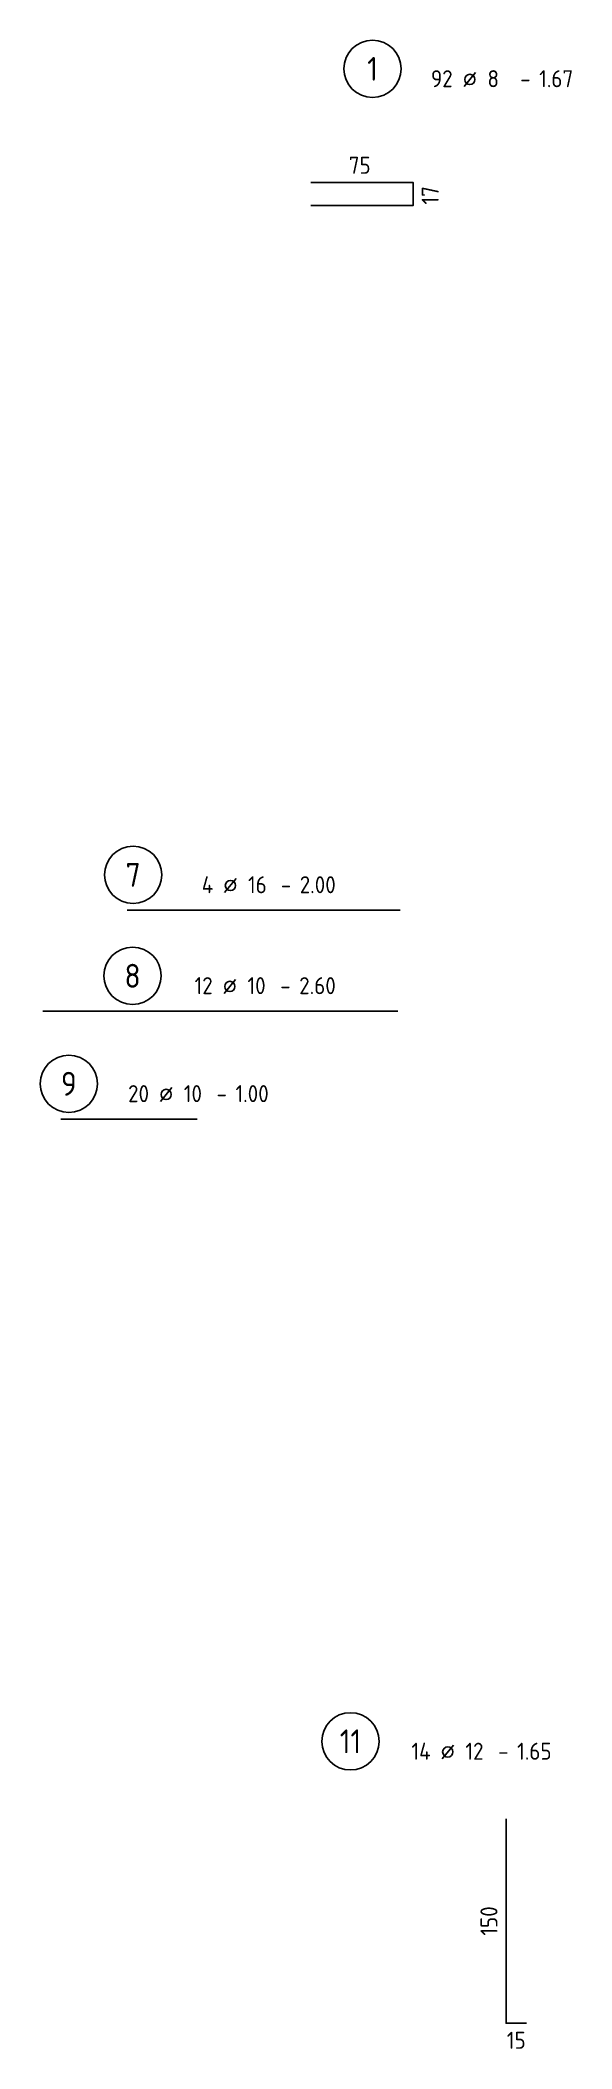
# Model space of a CAD drawing. Extents: x 21.6 to 105.5, y -19 to 78.7.
# Drawn here: x 90.16 to 94.05, y -8.67 to 6.05 of the extents above; entities that cross this region are included whole.
import ezdxf
from ezdxf.enums import TextEntityAlignment as Align

# ---------------------------------------------------------------- set-up
doc = ezdxf.new("R2010")
doc.units = 0
doc.header["$LTSCALE"] = 0.5
doc.linetypes.add('AUSGEZOGEN', pattern=[1000.01, 1000, 0.01])
doc.layers.add('RND', color=7, linetype='Continuous')
doc.styles.add('txt', font='isocp.shx')

msp = doc.modelspace()

# ---------------------------------------------------------------- texts
at = {"layer": 'RND', "color": 7, "linetype": 'AUSGEZOGEN', "style": 'txt'}
for s, p in [('75', (92.4997, 5.1353)), ('15', (93.6465, -8.6124))]:
    msp.add_text(s, height=0.125, dxfattribs=at).set_placement(p, align=Align.MIDDLE)
for s, p in [('17', (93.0161, 4.9153)), ('150', (93.4465, -7.7374))]:
    msp.add_text(s, height=0.125, rotation=90, dxfattribs=at).set_placement(p, align=Align.MIDDLE)

# ---------------------------------------------------------------- blocks, each defined once
blk = doc.blocks.new('RND_AUSZ')
at = {"layer": 'RND', "color": 7, "linetype": 'Continuous'}
blk.add_line((1.341, 0.262), (1.509, 0.466), dxfattribs=at)
at = {"layer": 'RND', "color": 1, "linetype": 'Continuous'}
blk.add_circle((0, 0.52), 0.42, dxfattribs=at)
at = {"layer": 'RND', "color": 7, "linetype": 'Continuous'}
blk.add_circle((1.425, 0.364), 0.075, dxfattribs=at)
at = {"layer": 'RND', "color": 7, "linetype": 'Continuous', "style": 'txt'}
blk.add_text('-', height=0.25, dxfattribs=at).set_placement((2.163, 0.25))
at = {"layer": 'RND', "color": 1, "linetype": 'Continuous', "style": 'txt'}
blk.add_attdef('POS', text='', height=0.35, dxfattribs=at).set_placement((0, 0.52), align=Align.MIDDLE)
at = {"layer": 'RND', "color": 7, "linetype": 'Continuous', "style": 'txt'}
for tag, p in [('WIEOFT', (-0.536, 0.25)), ('STK', (1.174, 0.25))]:
    blk.add_attdef(tag, text='', height=0.25, dxfattribs=at).set_placement(p, align=Align.RIGHT)
for tag, p in [('DS', (1.683, 0.25)), ('LANG', (2.441, 0.25)), ('TEXT', (3.669, 0.25))]:
    blk.add_attdef(tag, p, '', height=0.25, dxfattribs=at)

# ---------------------------------------------------------------- linework, layer by layer
at = {"layer": 'RND', "color": 1, "linetype": 'AUSGEZOGEN'}
for points in [[(92.1411, 4.8403), (92.8911, 4.8403), (92.8911, 5.0103), (92.1411, 5.0103)], [(90.7958, -0.3272), (92.7958, -0.3272)], [(90.1784, -1.0672), (92.7784, -1.0672)], [(90.31, -1.859), (91.31, -1.859)], [(93.5715, -6.9874), (93.5715, -8.4874), (93.7215, -8.4874)]]:
    msp.add_lwpolyline(points, dxfattribs=at)

# ---------------------------------------------------------------- block references
at = {"layer": 'RND', "color": 7, "linetype": 'AUSGEZOGEN', "xscale": 0.5, "yscale": 0.5, "zscale": 0.5}
for p, values in [((92.5939, 5.5827), {'POS': '1', 'STK': '92', 'DS': '8', 'LANG': '1.67'}), ((90.8402, -0.3272), {'POS': '7', 'STK': '4', 'DS': '16', 'LANG': '2.00'}), ((92.4323, -6.6804), {'POS': '11', 'STK': '14', 'DS': '12', 'LANG': '1.65'})]:
    msp.add_blockref('RND_AUSZ', p, dxfattribs=at).add_auto_attribs(values)
at = {"layer": 'RND', "color": 102, "linetype": 'AUSGEZOGEN', "xscale": 0.5, "yscale": 0.5, "zscale": 0.5}
msp.add_blockref('RND_AUSZ', (90.8362, -1.0672), dxfattribs=at).add_auto_attribs({'POS': '8', 'STK': '12', 'DS': '10', 'LANG': '2.60'})
at = {"layer": 'RND', "color": 1, "linetype": 'AUSGEZOGEN', "xscale": 0.5, "yscale": 0.5, "zscale": 0.5}
msp.add_blockref('RND_AUSZ', (90.3698, -1.859), dxfattribs=at).add_auto_attribs({'POS': '9', 'STK': '20', 'DS': '10', 'LANG': '1.00'})

msp.set_redraw_order([(e.dxf.handle, doc.entitydb.next_handle()) for e in msp.query("TEXT MTEXT ATTDEF DIMENSION ARC_DIMENSION")])  # texts and dimensions are drawn at this point

doc.saveas('drawing.dxf')
